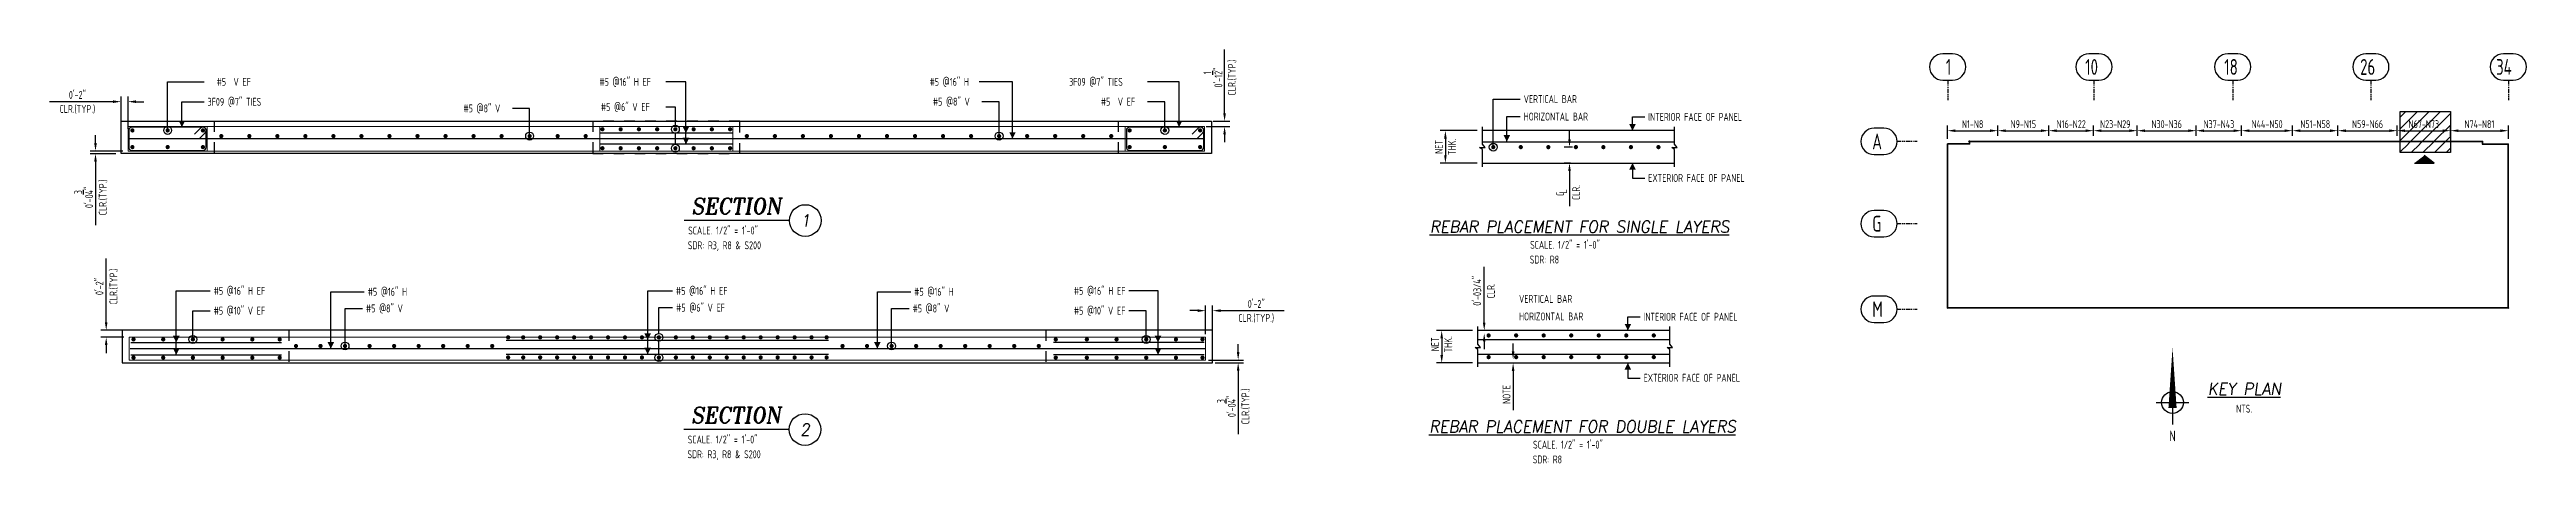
# Model space of a CAD drawing. Header units: inches. Extents: x -3675 to 11984, y -3832 to 1837.
# Drawn here: x 5915 to 6622, y -3504 to -3386 of the extents above; entities that cross this region are included whole.
import ezdxf
from ezdxf.enums import TextEntityAlignment as Align

# ---------------------------------------------------------------- set-up
doc = ezdxf.new("R2010")
doc.units = ezdxf.units.IN
doc.header["$MEASUREMENT"] = 0
doc.linetypes.add('HIDDEN', pattern=[6, 3, -3])
doc.linetypes.add('PHANTOM', pattern=[2.5, 1.25, -0.25, 0.25, -0.25, 0.25, -0.25])
doc.layers.get('0').update_dxf_attribs({"linetype": 'CONTINUOUS'})
doc.layers.get('Defpoints').update_dxf_attribs({"linetype": 'CONTINUOUS'})
for name, color, linetype in [('0-25TEXT', 7, 'CONTINUOUS'), ('0-35', 3, 'CONTINUOUS'), ('0-35TEXT', 3, 'CONTINUOUS'), ('0-50', 10, 'CONTINUOUS'), ('5', 4, 'CONTINUOUS'), ('BARLIST', 7, 'CONTINUOUS'), ('DETAIL', 83, 'CONTINUOUS'), ('GRID', 8, 'PHANTOM'), ('Hatch', 253, 'CONTINUOUS'), ('Hgblock', 7, 'CONTINUOUS'), ('hidden', 7, 'HIDDEN'), ('REBARS', 4, 'CONTINUOUS')]:
    doc.layers.add(name, color=color, linetype=linetype)
doc.layers.add('COVER', color=6, linetype='CONTINUOUS', lineweight=0, plot=False)
doc.styles.add('AR', font='ARCHQUIK.shx', dxfattribs={"width": 0.8})
doc.styles.add('ROMANT', font='romant')
doc.dimstyles.new('CADS_DIM_48', dxfattribs={"dimscale": 48, "dimtxt": 0.09375, "dimasz": 0.09375, "dimexe": 0.0625, "dimexo": 0.0625, "dimgap": 0.09375, "dimtad": 0, "dimtih": 1, "dimtoh": 1, "dimzin": 1, "dimdsep": 46, "dimlunit": 4, "dimtxsty": 'AR', "dimblk": 'CLOSED', "dimcen": 0.1875, "dimadec": 0, "dimazin": 0, "dimtfac": 1, "dimtofl": 0, "dimtmove": 0, "dimatfit": 1, "dimldrblk": 'DOTBLANK', "dimfxl": 1, "dimtzin": 0, "dimarcsym": 0})

msp = doc.modelspace()

# ---------------------------------------------------------------- texts
at = {"color": 7, "linetype": 'Continuous', "style": 'ROMANT', "oblique": 9, "width": 0.95}
for s, p in [('%%UREBAR PLACEMENT FOR SINGLE LAYERS', (6351.44011, -3438.48296)), ('%%UKEY PLAN', (6541.14169, -3484.71319)), ('%%UREBAR PLACEMENT FOR DOUBLE LAYERS', (6352.27984, -3495.42901))]:
    msp.add_text(s, height=3.375, dxfattribs=at).set_placement(p, align=Align.CENTER)
at = {"layer": '0-25TEXT', "style": 'AR', "width": 0.8}
for s, height, p in [('3F09 @7" TIES', 2.2497638, (5959.81305, -3402.33924)), ('#5 @16" H EF', 2.2497638, (6071.645, -3396.66239)), ('#5 @16" H', 2.249764, (6165.8743, -3396.66239)), ('#5 @8" V', 2.249764, (6166.83904, -3402.30909)), ('3F09 @7" TIES', 2.2497638, (6205.6989, -3396.66239)), ('#5  V EF', 2.249764, (6214.76001, -3402.30909)), ('#5 @8" V', 2.249764, (6032.83904, -3404.22678)), ('#5 @6" V EF', 2.2497638, (6072.07944, -3403.83181)), ('#5 @16" H EF', 2.2497638, (5961.53814, -3456.22045)), ('#5 @16" H', 2.249764, (6005.50655, -3456.47049)), ('#5 @16" H EF', 2.2497638, (6093.50018, -3456.22045)), ('#5 @16" H', 2.249764, (6161.49958, -3456.47049)), ('#5 @10" V EF', 2.2497638, (5961.53814, -3461.86715)), ('#5 @8" V', 2.249764, (6005.02272, -3461.22389)), ('#5 @6" V EF', 2.2497638, (6093.54822, -3461.00657)), ('#5 @8" V', 2.249764, (6161.01575, -3461.2287))]:
    msp.add_text(s, height=height, dxfattribs=at).set_placement(p)
for s, height, p in [('#5  V EF', 2.249764, (5972.16348, -3396.66239)), ('#5 @16" H EF', 2.2497638, (6221.77836, -3456.22045)), ('#5 @10" V EF', 2.2497638, (6221.77836, -3461.86715))]:
    msp.add_text(s, height=height, dxfattribs=at).set_placement(p, align=Align.RIGHT)
at = {"layer": '0-35TEXT', "style": 'AR', "width": 0.8}
for s, height, p in [('VERTICAL BAR', 2.2499437, (6335.45113, -3401.56721)), ('HORIZONTAL BAR', 2.2499437, (6335.45113, -3406.56295)), ('INTERIOR FACE OF PANEL', 2.2499437, (6370.99155, -3406.65367)), ('EXTERIOR FACE OF PANEL', 2.2499437, (6370.99155, -3424.0454)), ('SDR: R3, R8 & S200', 2.2499437, (6096.8804, -3443.23311)), ('SCALE. 1/2" = 1\'-0"', 2.2499437, (6096.97719, -3439.02505)), ('SCALE. 1/2" = 1\'-0"', 2.2499437, (6337.28334, -3443.10169)), ('SDR: R8', 2.249944, (6337.18654, -3447.30976)), ('VERTICAL BAR', 2.2499437, (6334.12517, -3458.51325)), ('HORIZONTAL BAR', 2.2499437, (6334.12517, -3463.50899)), ('INTERIOR FACE OF PANEL', 2.2499437, (6369.6656, -3463.59972)), ('EXTERIOR FACE OF PANEL', 2.2499437, (6369.6656, -3480.99145)), ('NTS.', 2.25, (6538.80614, -3489.79038)), ('SCALE. 1/2" = 1\'-0"', 2.2499437, (6096.87093, -3498.58311)), ('SCALE. 1/2" = 1\'-0"', 2.2499437, (6338.12307, -3500.04773)), ('SDR: R3, R8 & S200', 2.2499437, (6096.77414, -3502.79118)), ('SDR: R8', 2.249944, (6338.02627, -3504.2558))]:
    msp.add_text(s, height=height, dxfattribs=at).set_placement(p)
at = {"layer": '0-50', "style": 'AR', "width": 0.8}
for s, p in [('1', (6455.94606, -3393.53339)), ('10', (6495.72961, -3393.53339)), ('18', (6535.41915, -3393.53339)), ('26', (6574.18845, -3393.53339)), ('34', (6612.99597, -3393.53339)), ('A', (6434.95359, -3414.76514)), ('G', (6434.95359, -3438.20088)), ('M', (6434.95359, -3462.57366))]:
    msp.add_text(s, height=4.5, dxfattribs=at).set_placement(p)

# ---------------------------------------------------------------- blocks, each defined once
blk = doc.blocks.new('*D242')
at = {"layer": 'Defpoints', "color": 0, "transparency": 16777216}
for p in [(5935.1, -3401.18), (5935.1, -3410.43), (5937.1, -3410.43)]:
    blk.add_point(p, dxfattribs=at)
at = {"layer": 'DETAIL', "color": 0, "lineweight": -2, "transparency": 16777216}
for p, q in [((5935.1, -3408.93), (5935.1, -3399.68)), ((5937.1, -3408.93), (5937.1, -3399.68)), ((5932.85, -3401.18), (5914.7, -3401.18)), ((5939.35, -3401.18), (5941.6, -3401.18))]:
    blk.add_line(p, q, dxfattribs=at)
at = {"layer": 'DETAIL', "color": 0, "transparency": 16777216}
for points in [[(5932.85, -3400.8), (5932.85, -3401.55), (5935.1, -3401.18)], [(5939.35, -3400.8), (5939.35, -3401.55), (5937.1, -3401.18)]]:
    blk.add_solid(points, dxfattribs=at)
at = {"layer": 'DETAIL', "color": 0, "transparency": 16777216, "char_height": 2.25, "attachment_point": 5, "style": 'AR'}
for s, insert in [('0\'-2"', (5922.65, -3399.26)), ('CLR.(TYP.)', (5922.65, -3403.36))]:
    blk.add_mtext(s, dxfattribs=dict(at, insert=insert))
blk = doc.blocks.new('_DotBlank')
at = {"layer": '0-35', "color": 0, "lineweight": -2}
blk.add_line((-0.5, 0), (-1, 0), dxfattribs=at)
blk.add_circle((0, 0), 0.5, dxfattribs=at)
blk = doc.blocks.new('*D243')
at = {"layer": 'Defpoints', "color": 0, "transparency": 16777216}
for p in [(5927.82, -3416), (5935.1, -3416), (5937.1, -3415.25)]:
    blk.add_point(p, dxfattribs=at)
at = {"layer": 'DETAIL', "color": 0, "lineweight": -2, "transparency": 16777216}
for p, q in [((5927.82, -3413), (5927.82, -3410.75)), ((5935.6, -3415.25), (5926.32, -3415.25)), ((5933.6, -3416), (5926.32, -3416)), ((5927.82, -3418.25), (5927.82, -3436.4))]:
    blk.add_line(p, q, dxfattribs=at)
at = {"layer": 'DETAIL', "color": 0, "transparency": 16777216}
for points in [[(5927.44, -3413), (5928.19, -3413), (5927.82, -3415.25)], [(5927.44, -3418.25), (5928.19, -3418.25), (5927.82, -3416)]]:
    blk.add_solid(points, dxfattribs=at)
at = {"layer": 'DETAIL', "color": 0, "transparency": 16777216, "char_height": 2.25, "attachment_point": 5, "rotation": 90, "style": 'AR'}
for s, insert in [('0\'-0{\\H1.000000x;\\S3/4;}"', (5924.44, -3428.45)), ('CLR.(TYP.)', (5930.01, -3428.45))]:
    blk.add_mtext(s, dxfattribs=dict(at, insert=insert))
blk = doc.blocks.new('SECT1')
at = {"color": 7, "linetype": 'Continuous'}
blk.add_line((0.627, 0), (-0.627, 0), dxfattribs=at)
blk.add_circle((0.815, 0), 0.188, dxfattribs=at)
at = {"color": 7, "linetype": 'Continuous', "style": 'ROMANT', "oblique": 9, "width": 0.95}
blk.add_text('SECTION', height=0.1875, dxfattribs=at).set_placement((-0.006, 0.077), align=Align.CENTER)
blk.add_attdef('SECT1', text='', height=0.141, dxfattribs=at).set_placement((0.815, 0), align=Align.MIDDLE)
blk = doc.blocks.new('leadrblk')
blk.add_lwpolyline([(0, 0, 0, 1, 0), (1, 0, 1, 1, 0)], format="xyseb")
blk = doc.blocks.new('*D224')
at = {"layer": 'Defpoints', "color": 0, "transparency": 16777216}
for p in [(6245.35, -3406.75), (6250.08, -3406.75), (6243.35, -3408.25)]:
    blk.add_point(p, dxfattribs=at)
at = {"layer": 'DETAIL', "color": 0, "lineweight": -2, "transparency": 16777216}
for p, q in [((6250.08, -3404.5), (6250.08, -3386.35)), ((6246.85, -3406.75), (6251.58, -3406.75)), ((6244.85, -3408.25), (6251.58, -3408.25)), ((6250.08, -3410.5), (6250.08, -3412.75))]:
    blk.add_line(p, q, dxfattribs=at)
at = {"layer": 'DETAIL', "color": 0, "transparency": 16777216}
for points in [[(6249.71, -3404.5), (6250.46, -3404.5), (6250.08, -3406.75)], [(6249.71, -3410.5), (6250.46, -3410.5), (6250.08, -3408.25)]]:
    blk.add_solid(points, dxfattribs=at)
at = {"layer": 'DETAIL', "color": 0, "transparency": 16777216, "char_height": 2.25, "attachment_point": 5, "rotation": 90, "style": 'AR'}
for s, insert in [('0\'-1{\\H1.000000x;\\S1/2;}"', (6246.75, -3394.3)), ('CLR.(TYP.)', (6252.27, -3394.3))]:
    blk.add_mtext(s, dxfattribs=dict(at, insert=insert))
blk = doc.blocks.new('*D236')
at = {"layer": 'Defpoints', "color": 0, "transparency": 16777216}
for p in [(6246.67, -3460.73), (6244.67, -3468.93), (6246.67, -3469.99)]:
    blk.add_point(p, dxfattribs=at)
at = {"layer": 'DETAIL', "color": 0, "lineweight": -2, "transparency": 16777216}
for p, q in [((6242.42, -3460.73), (6240.17, -3460.73)), ((6244.67, -3467.43), (6244.67, -3459.23)), ((6246.67, -3468.49), (6246.67, -3459.23)), ((6248.92, -3460.73), (6267.07, -3460.73))]:
    blk.add_line(p, q, dxfattribs=at)
at = {"layer": 'DETAIL', "color": 0, "transparency": 16777216}
for points in [[(6242.42, -3460.36), (6242.42, -3461.11), (6244.67, -3460.73)], [(6248.92, -3460.36), (6248.92, -3461.11), (6246.67, -3460.73)]]:
    blk.add_solid(points, dxfattribs=at)
at = {"layer": 'DETAIL', "color": 0, "transparency": 16777216, "char_height": 2.25, "attachment_point": 5, "style": 'AR'}
for s, insert in [('CLR.(TYP.)', (6259.12, -3462.92)), ('0\'-2"', (6259.12, -3458.82))]:
    blk.add_mtext(s, dxfattribs=dict(at, insert=insert))
blk = doc.blocks.new('*D237')
at = {"layer": 'Defpoints', "color": 0, "transparency": 16777216}
for p in [(6244.02, -3474.81), (6245.94, -3475.56), (6253.96, -3475.56)]:
    blk.add_point(p, dxfattribs=at)
at = {"layer": 'DETAIL', "color": 0, "lineweight": -2, "transparency": 16777216}
for p, q in [((6253.96, -3472.56), (6253.96, -3470.31)), ((6245.52, -3474.81), (6255.46, -3474.81)), ((6247.44, -3475.56), (6255.46, -3475.56)), ((6253.96, -3477.81), (6253.96, -3495.96))]:
    blk.add_line(p, q, dxfattribs=at)
at = {"layer": 'DETAIL', "color": 0, "transparency": 16777216}
for points in [[(6253.58, -3472.56), (6254.33, -3472.56), (6253.96, -3474.81)], [(6253.58, -3477.81), (6254.33, -3477.81), (6253.96, -3475.56)]]:
    blk.add_solid(points, dxfattribs=at)
at = {"layer": 'DETAIL', "color": 0, "transparency": 16777216, "char_height": 2.25, "attachment_point": 5, "rotation": 90, "style": 'AR'}
for s, insert in [('0\'-0{\\H1.000000x;\\S3/4;}"', (6250.58, -3488.01)), ('CLR.(TYP.)', (6256.14, -3488.01))]:
    blk.add_mtext(s, dxfattribs=dict(at, insert=insert))
blk = doc.blocks.new('*D238')
at = {"layer": 'Defpoints', "color": 0, "transparency": 16777216}
for p in [(5930.88, -3466.31), (5937.42, -3466.31), (5937.42, -3468.31)]:
    blk.add_point(p, dxfattribs=at)
at = {"layer": 'DETAIL', "color": 0, "lineweight": -2, "transparency": 16777216}
for p, q in [((5930.88, -3464.06), (5930.88, -3445.91)), ((5935.92, -3466.31), (5929.38, -3466.31)), ((5935.92, -3468.31), (5929.38, -3468.31)), ((5930.88, -3470.56), (5930.88, -3472.81))]:
    blk.add_line(p, q, dxfattribs=at)
at = {"layer": 'DETAIL', "color": 0, "transparency": 16777216}
for points in [[(5930.5, -3464.06), (5931.25, -3464.06), (5930.88, -3466.31)], [(5930.5, -3470.56), (5931.25, -3470.56), (5930.88, -3468.31)]]:
    blk.add_solid(points, dxfattribs=at)
at = {"layer": 'DETAIL', "color": 0, "transparency": 16777216, "char_height": 2.25, "attachment_point": 5, "rotation": 90, "style": 'AR'}
for s, insert in [('CLR.(TYP.)', (5933.06, -3453.86)), ('0\'-2"', (5928.96, -3453.86))]:
    blk.add_mtext(s, dxfattribs=dict(at, insert=insert))
blk = doc.blocks.new('*D228')
at = {"layer": 'Defpoints', "color": 0, "transparency": 16777216}
for p in [(6323.66, -3409.44), (6313.11, -3418.69), (6323.66, -3418.69)]:
    blk.add_point(p, dxfattribs=at)
at = {"layer": 'DETAIL', "color": 0, "lineweight": -2, "transparency": 16777216}
for p, q in [((6322.16, -3409.44), (6311.61, -3409.44)), ((6313.11, -3411.69), (6313.11, -3416.44)), ((6322.16, -3418.69), (6311.61, -3418.69))]:
    blk.add_line(p, q, dxfattribs=at)
at = {"layer": 'DETAIL', "color": 0, "transparency": 16777216}
for points in [[(6312.73, -3411.69), (6313.48, -3411.69), (6313.11, -3409.44)], [(6312.73, -3416.44), (6313.48, -3416.44), (6313.11, -3418.69)]]:
    blk.add_solid(points, dxfattribs=at)
at = {"layer": 'DETAIL', "color": 0, "transparency": 16777216, "insert": (6313.11, -3414.07), "char_height": 2.25, "attachment_point": 5, "rotation": 90, "style": 'AR'}
blk.add_mtext('NET\\PTHK.', dxfattribs=at)
blk = doc.blocks.new('*D229')
at = {"layer": 'Defpoints', "color": 0, "transparency": 16777216}
for p in [(6322.33, -3466.39), (6312.05, -3475.64), (6322.33, -3475.64)]:
    blk.add_point(p, dxfattribs=at)
at = {"layer": 'DETAIL', "color": 0, "lineweight": -2, "transparency": 16777216}
for p, q in [((6320.83, -3466.39), (6310.55, -3466.39)), ((6312.05, -3468.64), (6312.05, -3473.39)), ((6320.83, -3475.64), (6310.55, -3475.64))]:
    blk.add_line(p, q, dxfattribs=at)
at = {"layer": 'DETAIL', "color": 0, "transparency": 16777216}
for points in [[(6311.68, -3468.64), (6312.43, -3468.64), (6312.05, -3466.39)], [(6311.68, -3473.39), (6312.43, -3473.39), (6312.05, -3475.64)]]:
    blk.add_solid(points, dxfattribs=at)
at = {"layer": 'DETAIL', "color": 0, "transparency": 16777216, "insert": (6312.05, -3470.32), "char_height": 2.25, "attachment_point": 5, "rotation": 90, "style": 'AR'}
blk.add_mtext('NET\\PTHK.', dxfattribs=at)
blk = doc.blocks.new('*D230')
at = {"layer": 'Defpoints', "color": 0, "transparency": 16777216}
for p in [(6324.19, -3466.39), (6324.19, -3466.39), (6324.19, -3467.19)]:
    blk.add_point(p, dxfattribs=at)
at = {"layer": 'DETAIL', "color": 0, "lineweight": -2, "transparency": 16777216}
for p, q in [((6324.19, -3464.14), (6324.19, -3448.28)), ((6324.19, -3469.44), (6324.19, -3471.69))]:
    blk.add_line(p, q, dxfattribs=at)
at = {"layer": 'DETAIL', "color": 0, "transparency": 16777216}
for points in [[(6323.81, -3464.14), (6324.56, -3464.14), (6324.19, -3466.39)], [(6323.81, -3469.44), (6324.56, -3469.44), (6324.19, -3467.19)]]:
    blk.add_solid(points, dxfattribs=at)
at = {"layer": 'DETAIL', "color": 0, "transparency": 16777216, "char_height": 2.25, "attachment_point": 5, "rotation": 90, "style": 'AR'}
for s, insert in [('0\'-03/4"', (6322.2, -3455.08)), ('CLR.', (6326.1, -3455.08))]:
    blk.add_mtext(s, dxfattribs=dict(at, insert=insert))
blk = doc.blocks.new('*D231')
at = {"layer": 'Defpoints', "color": 0, "transparency": 16777216}
for p in [(6332.44, -3474.6), (6332.44, -3475.64), (6332.44, -3475.64)]:
    blk.add_point(p, dxfattribs=at)
at = {"layer": 'DETAIL', "color": 0, "lineweight": -2, "transparency": 16777216}
for p, q in [((6332.44, -3472.35), (6332.44, -3470.1)), ((6332.44, -3477.89), (6332.44, -3489.08))]:
    blk.add_line(p, q, dxfattribs=at)
at = {"layer": 'DETAIL', "color": 0, "transparency": 16777216}
for points in [[(6332.06, -3472.35), (6332.81, -3472.35), (6332.44, -3474.6)], [(6332.06, -3477.89), (6332.81, -3477.89), (6332.44, -3475.64)]]:
    blk.add_solid(points, dxfattribs=at)
at = {"layer": 'DETAIL', "color": 0, "transparency": 16777216, "insert": (6330.56, -3484.61), "char_height": 2.25, "width": 4.9345, "attachment_point": 5, "rotation": 90, "style": 'AR'}
blk.add_mtext('NOTE', dxfattribs=at)
blk = doc.blocks.new('*D232')
at = {"layer": 'Defpoints', "color": 0, "transparency": 16777216}
for p in [(6350.84, -3414.13), (6348.53, -3418.69), (6350.34, -3418.69)]:
    blk.add_point(p, dxfattribs=at)
at = {"layer": 'DETAIL', "color": 0, "lineweight": -2, "transparency": 16777216}
for p, q in [((6349.34, -3414.13), (6347.03, -3414.13)), ((6348.53, -3411.88), (6348.53, -3409.63)), ((6348.84, -3418.69), (6347.03, -3418.69)), ((6348.53, -3420.94), (6348.53, -3430.96))]:
    blk.add_line(p, q, dxfattribs=at)
at = {"layer": 'DETAIL', "color": 0, "transparency": 16777216}
for points in [[(6348.15, -3411.88), (6348.9, -3411.88), (6348.53, -3414.13)], [(6348.15, -3420.94), (6348.9, -3420.94), (6348.53, -3418.69)]]:
    blk.add_solid(points, dxfattribs=at)
at = {"layer": 'DETAIL', "color": 0, "transparency": 16777216, "insert": (6350.44, -3427.07), "char_height": 2.25, "attachment_point": 5, "rotation": 90, "style": 'AR'}
blk.add_mtext('CLR.', dxfattribs=at)
blk = doc.blocks.new('A$C2A293661')
at = {"layer": '0-35TEXT', "style": 'AR', "width": 0.8}
for s, p in [('C', (-0.72, 0.84)), ('L', (0, 0))]:
    blk.add_text(s, height=2.25, dxfattribs=at).set_placement(p)
blk = doc.blocks.new('*U672', base_point=(6244.25, -3473.63))
at = {"layer": 'REBARS', "color": 0}
blk.add_lwpolyline([(6244.25, -3473.31), (6201.25, -3473.31)], dxfattribs=at)
blk = doc.blocks.new('*U673', base_point=(6244.25, -3470.1))
at = {"layer": 'REBARS', "color": 0}
blk.add_lwpolyline([(6244.25, -3469.78), (6201.25, -3469.78)], dxfattribs=at)
blk = doc.blocks.new('*U732', base_point=(6045.04, -3472.87))
at = {"layer": 'REBARS', "color": 0}
blk.add_lwpolyline([(6045.04, -3473.18), (6137.04, -3473.18)], dxfattribs=at)
blk = doc.blocks.new('*U733', base_point=(6045.04, -3469.42))
at = {"layer": 'REBARS', "color": 0}
blk.add_lwpolyline([(6045.04, -3469.11), (6137.04, -3469.11)], dxfattribs=at)
blk = doc.blocks.new('*U700', base_point=(5937.67, -3471.87))
at = {"layer": 'REBARS', "color": 0}
blk.add_lwpolyline([(5937.67, -3471.56), (6244.67, -3471.56)], dxfattribs=at)
blk = doc.blocks.new('*U669', base_point=(5937.89, -3473))
at = {"layer": 'REBARS', "color": 0}
blk.add_lwpolyline([(5937.89, -3473.31), (5980.89, -3473.31)], dxfattribs=at)
blk = doc.blocks.new('*U670', base_point=(5937.89, -3470.1))
at = {"layer": 'REBARS', "color": 0}
blk.add_lwpolyline([(5937.89, -3469.78), (5980.89, -3469.78)], dxfattribs=at)
blk = doc.blocks.new('*U698', base_point=(6244.35, -3412.06))
at = {"layer": 'REBARS', "color": 0}
blk.add_lwpolyline([(6244.35, -3411.75), (5937.35, -3411.75)], dxfattribs=at)
blk = doc.blocks.new('*U1008', base_point=(6109.73, -3413.01))
at = {"layer": 'REBARS', "color": 0}
blk.add_lwpolyline([(6109.73, -3413.32), (6071.73, -3413.32)], dxfattribs=at)
blk = doc.blocks.new('*U1009', base_point=(6109.73, -3410.48))
at = {"layer": 'REBARS', "color": 0}
blk.add_lwpolyline([(6109.73, -3410.17), (6071.73, -3410.17)], dxfattribs=at)
blk = doc.blocks.new('*U1050', base_point=(5937.1, -3415.25))
at = {"layer": 'REBARS', "color": 0}
blk.add_lwpolyline([(5957.37, -3411.8), (5959.14, -3410.04, 0.668179), (5958.48, -3408.44), (5938.23, -3408.44, 0.414213), (5937.29, -3409.37), (5937.29, -3414.12, 0.414214), (5938.23, -3415.06), (5958.48, -3415.06, 0.414213), (5959.42, -3414.12), (5959.42, -3409.37, 0.668179), (5957.81, -3408.71), (5956.05, -3410.48)], format="xyb", dxfattribs=at)
blk = doc.blocks.new('*U350', base_point=(6221.85, -3415.25))
at = {"layer": 'REBARS', "color": 0}
blk.add_lwpolyline([(6242.12, -3411.8), (6243.89, -3410.04, 0.668179), (6243.23, -3408.44), (6222.98, -3408.44, 0.414213), (6222.04, -3409.37), (6222.04, -3414.12, 0.414214), (6222.98, -3415.06), (6243.23, -3415.06, 0.414213), (6244.17, -3414.12), (6244.17, -3409.37, 0.668179), (6242.57, -3408.71), (6240.8, -3410.48)], format="xyb", dxfattribs=at)
blk = doc.blocks.new('*D1140')
at = {"layer": '0-35', "color": 0, "lineweight": -2, "transparency": 16777216}
for p, q in [((6456.4, -3411.74), (6456.4, -3407.95)), ((6458.65, -3409.45), (6468.53, -3409.45)), ((6470.78, -3410.95), (6470.78, -3407.95))]:
    blk.add_line(p, q, dxfattribs=at)
at = {"layer": '0-35', "color": 0, "transparency": 16777216}
for points in [[(6458.65, -3409.08), (6458.65, -3409.83), (6456.4, -3409.45)], [(6468.53, -3409.08), (6468.53, -3409.83), (6470.78, -3409.45)]]:
    blk.add_solid(points, dxfattribs=at)
at = {"layer": 'Defpoints', "color": 0, "transparency": 16777216}
for p in [(6456.4, -3413.24), (6470.78, -3409.45), (6470.78, -3412.45)]:
    blk.add_point(p, dxfattribs=at)
at = {"layer": '0-35', "color": 0, "transparency": 16777216, "insert": (6463.59, -3407.58), "char_height": 2.25, "attachment_point": 5, "style": 'AR'}
blk.add_mtext('N1-N8', dxfattribs=at)
blk = doc.blocks.new('*D1141')
at = {"layer": '0-35', "color": 0, "lineweight": -2, "transparency": 16777216}
for p, q in [((6470.78, -3410.95), (6470.78, -3407.95)), ((6473.03, -3409.45), (6483.09, -3409.45)), ((6485.34, -3410.95), (6485.34, -3407.95))]:
    blk.add_line(p, q, dxfattribs=at)
at = {"layer": '0-35', "color": 0, "transparency": 16777216}
for points in [[(6473.03, -3409.08), (6473.03, -3409.83), (6470.78, -3409.45)], [(6483.09, -3409.08), (6483.09, -3409.83), (6485.34, -3409.45)]]:
    blk.add_solid(points, dxfattribs=at)
at = {"layer": 'Defpoints', "color": 0, "transparency": 16777216}
for p in [(6470.78, -3412.45), (6485.34, -3409.45), (6485.34, -3412.45)]:
    blk.add_point(p, dxfattribs=at)
at = {"layer": '0-35', "color": 0, "transparency": 16777216, "insert": (6478.06, -3407.58), "char_height": 2.25, "attachment_point": 5, "style": 'AR'}
blk.add_mtext('N9-N15', dxfattribs=at)
blk = doc.blocks.new('*D1142')
at = {"layer": '0-35', "color": 0, "lineweight": -2, "transparency": 16777216}
for p, q in [((6485.34, -3410.95), (6485.34, -3407.95)), ((6487.59, -3409.45), (6495.82, -3409.45)), ((6498.07, -3410.95), (6498.07, -3407.95))]:
    blk.add_line(p, q, dxfattribs=at)
at = {"layer": '0-35', "color": 0, "transparency": 16777216}
for points in [[(6487.59, -3409.08), (6487.59, -3409.83), (6485.34, -3409.45)], [(6495.82, -3409.08), (6495.82, -3409.83), (6498.07, -3409.45)]]:
    blk.add_solid(points, dxfattribs=at)
at = {"layer": 'Defpoints', "color": 0, "transparency": 16777216}
for p in [(6485.34, -3412.45), (6498.07, -3409.45), (6498.07, -3412.45)]:
    blk.add_point(p, dxfattribs=at)
at = {"layer": '0-35', "color": 0, "transparency": 16777216, "insert": (6491.71, -3407.58), "char_height": 2.25, "attachment_point": 5, "style": 'AR'}
blk.add_mtext('N16-N22', dxfattribs=at)
blk = doc.blocks.new('*D1143')
at = {"layer": '0-35', "color": 0, "lineweight": -2, "transparency": 16777216}
for p, q in [((6498.07, -3410.95), (6498.07, -3407.95)), ((6500.32, -3409.45), (6508.3, -3409.45)), ((6510.55, -3410.95), (6510.55, -3407.95))]:
    blk.add_line(p, q, dxfattribs=at)
at = {"layer": '0-35', "color": 0, "transparency": 16777216}
for points in [[(6500.32, -3409.08), (6500.32, -3409.83), (6498.07, -3409.45)], [(6508.3, -3409.08), (6508.3, -3409.83), (6510.55, -3409.45)]]:
    blk.add_solid(points, dxfattribs=at)
at = {"layer": 'Defpoints', "color": 0, "transparency": 16777216}
for p in [(6498.07, -3412.45), (6510.55, -3409.45), (6510.55, -3412.45)]:
    blk.add_point(p, dxfattribs=at)
at = {"layer": '0-35', "color": 0, "transparency": 16777216, "insert": (6504.31, -3407.58), "char_height": 2.25, "attachment_point": 5, "style": 'AR'}
blk.add_mtext('N23-N29', dxfattribs=at)
blk = doc.blocks.new('*D1144')
at = {"layer": '0-35', "color": 0, "lineweight": -2, "transparency": 16777216}
for p, q in [((6510.55, -3410.95), (6510.55, -3407.95)), ((6512.8, -3409.45), (6525.16, -3409.45)), ((6527.41, -3410.95), (6527.41, -3407.95))]:
    blk.add_line(p, q, dxfattribs=at)
at = {"layer": '0-35', "color": 0, "transparency": 16777216}
for points in [[(6512.8, -3409.08), (6512.8, -3409.83), (6510.55, -3409.45)], [(6525.16, -3409.08), (6525.16, -3409.83), (6527.41, -3409.45)]]:
    blk.add_solid(points, dxfattribs=at)
at = {"layer": 'Defpoints', "color": 0, "transparency": 16777216}
for p in [(6510.55, -3412.45), (6527.41, -3409.45), (6527.41, -3412.45)]:
    blk.add_point(p, dxfattribs=at)
at = {"layer": '0-35', "color": 0, "transparency": 16777216, "insert": (6518.98, -3407.58), "char_height": 2.25, "attachment_point": 5, "style": 'AR'}
blk.add_mtext('N30-N36', dxfattribs=at)
blk = doc.blocks.new('*D1145')
at = {"layer": '0-35', "color": 0, "lineweight": -2, "transparency": 16777216}
for p, q in [((6527.41, -3410.95), (6527.41, -3407.95)), ((6529.66, -3409.45), (6538.1, -3409.45)), ((6540.35, -3410.95), (6540.35, -3407.95))]:
    blk.add_line(p, q, dxfattribs=at)
at = {"layer": '0-35', "color": 0, "transparency": 16777216}
for points in [[(6529.66, -3409.08), (6529.66, -3409.83), (6527.41, -3409.45)], [(6538.1, -3409.08), (6538.1, -3409.83), (6540.35, -3409.45)]]:
    blk.add_solid(points, dxfattribs=at)
at = {"layer": 'Defpoints', "color": 0, "transparency": 16777216}
for p in [(6527.41, -3412.45), (6540.35, -3409.45), (6540.35, -3412.45)]:
    blk.add_point(p, dxfattribs=at)
at = {"layer": '0-35', "color": 0, "transparency": 16777216, "insert": (6533.88, -3407.58), "char_height": 2.25, "attachment_point": 5, "style": 'AR'}
blk.add_mtext('N37-N43', dxfattribs=at)
blk = doc.blocks.new('*D1146')
at = {"layer": '0-35', "color": 0, "lineweight": -2, "transparency": 16777216}
for p, q in [((6540.35, -3410.95), (6540.35, -3407.95)), ((6542.6, -3409.45), (6552.66, -3409.45)), ((6554.91, -3410.95), (6554.91, -3407.95))]:
    blk.add_line(p, q, dxfattribs=at)
at = {"layer": '0-35', "color": 0, "transparency": 16777216}
for points in [[(6542.6, -3409.08), (6542.6, -3409.83), (6540.35, -3409.45)], [(6552.66, -3409.08), (6552.66, -3409.83), (6554.91, -3409.45)]]:
    blk.add_solid(points, dxfattribs=at)
at = {"layer": 'Defpoints', "color": 0, "transparency": 16777216}
for p in [(6540.35, -3412.45), (6554.91, -3409.45), (6554.91, -3412.45)]:
    blk.add_point(p, dxfattribs=at)
at = {"layer": '0-35', "color": 0, "transparency": 16777216, "insert": (6547.63, -3407.58), "char_height": 2.25, "attachment_point": 5, "style": 'AR'}
blk.add_mtext('N44-N50', dxfattribs=at)
blk = doc.blocks.new('*D1147')
at = {"layer": '0-35', "color": 0, "lineweight": -2, "transparency": 16777216}
for p, q in [((6554.91, -3410.95), (6554.91, -3407.95)), ((6557.16, -3409.45), (6565.61, -3409.45)), ((6567.86, -3410.95), (6567.86, -3407.95))]:
    blk.add_line(p, q, dxfattribs=at)
at = {"layer": '0-35', "color": 0, "transparency": 16777216}
for points in [[(6557.16, -3409.08), (6557.16, -3409.83), (6554.91, -3409.45)], [(6565.61, -3409.08), (6565.61, -3409.83), (6567.86, -3409.45)]]:
    blk.add_solid(points, dxfattribs=at)
at = {"layer": 'Defpoints', "color": 0, "transparency": 16777216}
for p in [(6554.91, -3412.45), (6567.86, -3409.45), (6567.86, -3412.45)]:
    blk.add_point(p, dxfattribs=at)
at = {"layer": '0-35', "color": 0, "transparency": 16777216, "insert": (6561.38, -3407.58), "char_height": 2.25, "attachment_point": 5, "style": 'AR'}
blk.add_mtext('N51-N58', dxfattribs=at)
blk = doc.blocks.new('*D1148')
at = {"layer": '0-35', "color": 0, "lineweight": -2, "transparency": 16777216}
for p, q in [((6567.86, -3410.95), (6567.86, -3407.95)), ((6570.11, -3409.45), (6582.48, -3409.45)), ((6584.73, -3410.95), (6584.73, -3407.95))]:
    blk.add_line(p, q, dxfattribs=at)
at = {"layer": '0-35', "color": 0, "transparency": 16777216}
for points in [[(6570.11, -3409.08), (6570.11, -3409.83), (6567.86, -3409.45)], [(6582.48, -3409.08), (6582.48, -3409.83), (6584.73, -3409.45)]]:
    blk.add_solid(points, dxfattribs=at)
at = {"layer": 'Defpoints', "color": 0, "transparency": 16777216}
for p in [(6567.86, -3412.45), (6584.73, -3409.45), (6584.73, -3412.45)]:
    blk.add_point(p, dxfattribs=at)
at = {"layer": '0-35', "color": 0, "transparency": 16777216, "insert": (6576.3, -3407.58), "char_height": 2.25, "attachment_point": 5, "style": 'AR'}
blk.add_mtext('N59-N66', dxfattribs=at)
blk = doc.blocks.new('*D1149')
at = {"layer": '0-35', "color": 0, "lineweight": -2, "transparency": 16777216}
for p, q in [((6584.73, -3410.95), (6584.73, -3407.95)), ((6586.98, -3409.45), (6597.74, -3409.45)), ((6599.99, -3410.95), (6599.99, -3407.95))]:
    blk.add_line(p, q, dxfattribs=at)
at = {"layer": '0-35', "color": 0, "transparency": 16777216}
for points in [[(6586.98, -3409.08), (6586.98, -3409.83), (6584.73, -3409.45)], [(6597.74, -3409.08), (6597.74, -3409.83), (6599.99, -3409.45)]]:
    blk.add_solid(points, dxfattribs=at)
at = {"layer": 'Defpoints', "color": 0, "transparency": 16777216}
for p in [(6584.73, -3412.45), (6599.99, -3409.45), (6599.99, -3412.45)]:
    blk.add_point(p, dxfattribs=at)
at = {"layer": '0-35', "color": 0, "transparency": 16777216, "insert": (6592.36, -3407.58), "char_height": 2.25, "attachment_point": 5, "style": 'AR'}
blk.add_mtext('N67-N73', dxfattribs=at)
blk = doc.blocks.new('*U1209')
at = {"layer": 'Hgblock', "color": 3}
for p, q in [((-0.375, 0), (0.375, 0)), ((0, 0), (0, -0.5))]:
    blk.add_line(p, q, dxfattribs=at)
blk.add_lwpolyline([(0, 1.25, 0, 0.187, 0), (0, -0.125, 0.187, 0.187, 0)], format="xyseb", dxfattribs=at)
blk.add_circle((0, 0), 0.25, dxfattribs=at)
at = {"layer": 'Hgblock', "color": 3, "style": 'AR', "width": 0.8}
blk.add_text('N', height=0.244, dxfattribs=at).set_placement((0, -0.761), align=Align.MIDDLE)
blk = doc.blocks.new('*D1150')
at = {"layer": '0-35', "color": 0, "lineweight": -2, "transparency": 16777216}
for p, q in [((6599.99, -3410.95), (6599.99, -3407.95)), ((6602.24, -3409.45), (6614.24, -3409.45)), ((6616.49, -3411.74), (6616.49, -3407.95))]:
    blk.add_line(p, q, dxfattribs=at)
at = {"layer": '0-35', "color": 0, "transparency": 16777216}
for points in [[(6602.24, -3409.08), (6602.24, -3409.83), (6599.99, -3409.45)], [(6614.24, -3409.08), (6614.24, -3409.83), (6616.49, -3409.45)]]:
    blk.add_solid(points, dxfattribs=at)
at = {"layer": 'Defpoints', "color": 0, "transparency": 16777216}
for p in [(6599.99, -3412.45), (6616.49, -3409.45), (6616.49, -3413.24)]:
    blk.add_point(p, dxfattribs=at)
at = {"layer": '0-35', "color": 0, "transparency": 16777216, "insert": (6608.24, -3407.58), "char_height": 2.25, "attachment_point": 5, "style": 'AR'}
blk.add_mtext('N74-N81', dxfattribs=at)

# ---------------------------------------------------------------- dimensions: what is measured, and where the dimension line sits
at = {"layer": '0-35'}
for base, p1, p2, text, picture, middle in [((6470.78366, -3409.451), (6456.40356, -3413.23677), (6470.78366, -3412.45255), 'N1-N8', '*D1140', (6463.59361, -3409.451)), ((6485.33897, -3409.451), (6470.78366, -3412.45255), (6485.33897, -3412.45203), 'N9-N15', '*D1141', (6478.06132, -3409.451)), ((6498.07278, -3409.451), (6485.33897, -3412.45203), (6498.07278, -3412.45255), 'N16-N22', '*D1142', (6491.70587, -3409.451)), ((6510.54518, -3409.451), (6498.07278, -3412.45255), (6510.54518, -3412.45255), 'N23-N29', '*D1143', (6504.30898, -3409.451)), ((6527.40864, -3409.451), (6510.54518, -3412.45255), (6527.40864, -3412.45255), 'N30-N36', '*D1144', (6518.97691, -3409.451)), ((6540.35287, -3409.451), (6527.40864, -3412.45255), (6540.35287, -3412.45255), 'N37-N43', '*D1145', (6533.88075, -3409.451)), ((6554.90817, -3409.451), (6540.35287, -3412.45255), (6554.90817, -3412.45255), 'N44-N50', '*D1146', (6547.63052, -3409.451)), ((6567.86167, -3409.451), (6554.90817, -3412.45255), (6567.86167, -3412.45255), 'N51-N58', '*D1147', (6561.38492, -3409.451)), ((6584.7307, -3409.451), (6567.86167, -3412.45255), (6584.7307, -3412.44978), 'N59-N66', '*D1148', (6576.29619, -3409.451)), ((6599.99236, -3409.451), (6584.7307, -3412.44978), (6599.99236, -3412.45255), 'N67-N73', '*D1149', (6592.36153, -3409.451)), ((6616.49457, -3409.451), (6599.99236, -3412.44978), (6616.49457, -3413.23525), 'N74-N81', '*D1150', (6608.24346, -3409.451))]:
    dim = msp.add_linear_dim(base=base, p1=p1, p2=p2, text=text, dimstyle='CADS_DIM_48', override={"dimscale": 24, "dimgap": 0.03125, "dimtad": 1, "dimtih": 0, "dimtoh": 0, "dimdec": 4, "dimtdec": 4}, dxfattribs=at)
    dim.commit()
    dim.dimension.update_dxf_attribs({"geometry": picture, "text_midpoint": middle, "dimtype": 160})
at = {"layer": 'DETAIL'}
for base, p1, p2, angle, text, picture, middle in [((6250.08369, -3406.74772), (6243.35283, -3408.24772), (6245.35283, -3406.74772), 90, '<>\\XCLR.(TYP.)', '*D224', (6250.08369, -3394.29772)), ((5935.10283, -3401.17619), (5937.10283, -3410.43179), (5935.10283, -3410.43179), 180, '<>\\XCLR.(TYP.)', '*D242', (5922.65283, -3401.17619)), ((5927.81994, -3415.99772), (5937.10283, -3415.24772), (5935.10283, -3415.99772), 90, '<>\\XCLR.(TYP.)', '*D243', (5927.81994, -3428.44772)), ((6348.52896, -3418.69003), (6350.84209, -3414.13417), (6350.34209, -3418.69003), 90, ' \\XCLR.', '*D232', (6348.52896, -3427.07451)), ((5930.8759, -3466.30579), (5937.42247, -3468.30579), (5937.42247, -3466.30579), 90, '<>\\XCLR.(TYP.)', '*D238', (5930.8759, -3453.85579)), ((6324.18842, -3466.38608), (6324.18842, -3467.19372), (6324.18842, -3466.38608), 90, '0\'-03/4"\\XCLR.', '*D230', (6324.18842, -3455.08435)), ((6253.95537, -3475.55579), (6244.02383, -3474.80579), (6245.94429, -3475.55579), 90, '<>\\XCLR.(TYP.)', '*D237', (6253.95537, -3488.00579)), ((6332.43924, -3475.63608), (6332.43924, -3474.59951), (6332.43924, -3475.63608), 90, 'NOTE', '*D231', (6330.56424, -3484.61021))]:
    dim = msp.add_linear_dim(base=base, p1=p1, p2=p2, angle=angle, text=text, dimstyle='CADS_DIM_48', override={"dimscale": 24, "dimgap": 0.03125, "dimtad": 1, "dimtih": 0, "dimtoh": 0, "dimdec": 3, "dimtdec": 3}, dxfattribs=at)
    dim.commit()
    dim.dimension.update_dxf_attribs({"geometry": picture, "text_midpoint": middle})
for base, p1, p2, picture, middle in [((6313.10721, -3418.69003), (6323.6569, -3409.44003), (6323.6569, -3418.69003), '*D228', (6313.10721, -3414.06503)), ((6312.05067, -3475.63608), (6322.33095, -3466.38608), (6322.33095, -3475.63608), '*D229', (6312.05067, -3470.32438))]:
    dim = msp.add_linear_dim(base=base, p1=p1, p2=p2, angle=90, text='NET\\XTHK.', dimstyle='CADS_DIM_48', override={"dimscale": 24, "dimgap": 0.03125, "dimtad": 1, "dimtih": 0, "dimtoh": 0, "dimdec": 3, "dimtdec": 3}, dxfattribs=at)
    dim.commit()
    dim.dimension.update_dxf_attribs({"geometry": picture, "text_midpoint": middle, "dimtype": 160})
dim = msp.add_linear_dim(base=(6246.67247, -3460.73425), p1=(6244.67247, -3468.9308), p2=(6246.67247, -3469.98985), text='<>\\XCLR.(TYP.)', dimstyle='CADS_DIM_48', override={"dimscale": 24, "dimgap": 0.03125, "dimtad": 1, "dimtih": 0, "dimtoh": 0, "dimdec": 3, "dimtdec": 3}, dxfattribs=at)
dim.commit()
dim.dimension.update_dxf_attribs({"geometry": '*D236', "text_midpoint": (6259.12247, -3460.73425)})

# ---------------------------------------------------------------- hatches: boundary and pattern name
at = {"layer": '0-25TEXT'}
msp.add_hatch(color=256, dxfattribs=at).paths.add_polyline_path([(6595.29078, -3418.69141), (6592.47835, -3416.53147), (6589.66592, -3418.69141)])
at = {"layer": 'Hatch'}
h = msp.add_hatch(dxfattribs=at)
h.set_pattern_fill('ANSI31', color=256, scale=18.75)
h.set_pattern_definition([(45, (-3426.7491, -3895.2392), (-1.6572815, 1.6572815), [])])
h.paths.add_polyline_path([(6585.58959, -3404.01087), (6585.58959, -3413.23677), (6585.65819, -3413.23677), (6591.91525, -3413.23677), (6591.91525, -3412.52115), (6591.71317, -3412.52115), (6591.71317, -3412.45255), (6599.9697, -3412.45255), (6599.9697, -3404.01087)])
h.paths.add_polyline_path([(6591.98384, -3412.52115), (6591.98384, -3413.30536), (6585.65819, -3413.30536), (6585.65819, -3415.68999), (6599.9697, -3415.68999), (6599.9697, -3412.52115)])

# ---------------------------------------------------------------- linework, layer by layer
at = {"layer": '0-25TEXT'}
for p, q in [((6589.66592, -3418.69141), (6595.29078, -3418.69141)), ((6595.29078, -3418.69141), (6592.47835, -3416.53147))]:
    msp.add_line(p, q, dxfattribs=at)
for points in [[(6096.35302, -3413.32488), (6096.35302, -3395.53751), (6090.58094, -3395.53751)], [(6189.55005, -3411.74772), (6189.55005, -3395.53751), (6180.03143, -3395.53751)], [(6237.11316, -3408.43523), (6237.11316, -3395.53751), (6228.11034, -3395.53751)], [(5952.48816, -3408.43523), (5952.48816, -3401.21435), (5958.81315, -3401.21435)], [(6093.33081, -3407.92031), (6093.33081, -3402.70693), (6090.58094, -3402.70693)], [(6330.62479, -3412.58388), (6330.62479, -3405.43797), (6334.45115, -3405.43797)], [(6366.5103, -3409.44003), (6366.5103, -3405.5287), (6369.99158, -3405.5287)], [(6366.5103, -3418.69003), (6366.5103, -3422.99802), (6369.99158, -3422.99802)], [(5950.87271, -3473.31488), (5950.87271, -3455.09557), (5960.53825, -3455.09557)], [(5994.98804, -3471.55582), (5994.98804, -3455.34561), (6004.50666, -3455.34561)], [(6085.42229, -3469.10994), (6085.42229, -3455.09557), (6092.50028, -3455.09557)], [(6085.42229, -3473.18089), (6085.42229, -3455.09557), (6092.50028, -3455.09557)], [(6150.98107, -3471.55582), (6150.98107, -3455.34561), (6160.49969, -3455.34561)], [(6231.09039, -3473.31488), (6231.09039, -3455.09557), (6222.77825, -3455.09557)], [(6088.62679, -3467.21453), (6088.62679, -3459.88169), (6092.54833, -3459.88169)], [(6365.18435, -3466.38608), (6365.18435, -3462.47475), (6368.66562, -3462.47475)], [(6088.62679, -3473.00361), (6088.62679, -3469.46453)], [(6365.18435, -3475.63608), (6365.18435, -3479.94406), (6368.66562, -3479.94406)]]:
    msp.add_lwpolyline(points, dxfattribs=at)
at = {"layer": '0-35', "color": 0, "lineweight": -2}
msp.add_line((6093.33081, -3413.32514), (6093.33081, -3410.17031), dxfattribs=at)
at = {"layer": '0-35'}
for p, q in [((6456.40356, -3413.23677), (6456.40356, -3413.30536)), ((6462.72921, -3413.23677), (6456.40356, -3413.23677)), ((6456.40356, -3413.30536), (6456.40356, -3413.23677)), ((6456.40356, -3413.23677), (6456.47215, -3413.23677)), ((6456.40356, -3459.97745), (6456.40356, -3413.23677)), ((6462.7978, -3413.30536), (6456.40356, -3413.30536)), ((6456.47215, -3459.97745), (6456.47215, -3413.23677)), ((6458.53652, -3413.23677), (6458.53652, -3413.30536)), ((6460.6667, -3413.23677), (6460.6667, -3413.30536)), ((6462.7978, -3412.45255), (6462.52713, -3412.45255)), ((6462.52713, -3412.45255), (6609.22777, -3412.45255)), ((6462.52713, -3412.52115), (6462.52713, -3412.45255)), ((6462.52713, -3412.45255), (6462.52713, -3412.52115)), ((6462.52713, -3412.52115), (6462.72921, -3412.52115)), ((6462.72921, -3413.23677), (6462.72921, -3412.52115)), ((6462.7978, -3413.30536), (6462.7978, -3412.52115)), ((6462.7978, -3412.52115), (6609.0294, -3412.52115)), ((6462.7978, -3413.30536), (6462.7978, -3413.23677)), ((6464.43737, -3412.45255), (6464.43737, -3412.52115)), ((6464.43762, -3412.45255), (6464.43762, -3412.52115)), ((6466.34532, -3412.45255), (6466.34532, -3412.52115)), ((6466.34532, -3412.45255), (6466.34532, -3412.52115)), ((6468.4755, -3412.45255), (6468.4755, -3412.52115)), ((6468.4755, -3412.45255), (6468.4755, -3412.52115)), ((6470.78366, -3412.45255), (6470.78366, -3412.52115)), ((6473.09182, -3412.45255), (6473.09182, -3412.52115)), ((6475.39998, -3412.45255), (6475.39998, -3412.52115)), ((6477.70814, -3412.45255), (6477.70814, -3412.52115)), ((6478.41449, -3412.45255), (6478.41449, -3412.52115)), ((6480.72265, -3412.45255), (6480.72265, -3412.52115)), ((6483.03081, -3412.45255), (6483.03081, -3412.52115)), ((6485.33897, -3412.45255), (6485.33897, -3412.52115)), ((6487.64713, -3412.45255), (6487.64713, -3412.52115)), ((6488.35348, -3412.45255), (6488.35348, -3412.52115)), ((6490.66164, -3412.45255), (6490.66164, -3412.52115)), ((6492.9698, -3412.45255), (6492.9698, -3412.52115)), ((6495.27796, -3412.45255), (6495.27796, -3412.52115)), ((6497.36364, -3412.45255), (6497.36364, -3412.52115)), ((6498.07278, -3412.45255), (6498.07278, -3412.52115)), ((6500.60619, -3412.45255), (6500.60619, -3412.52115)), ((6500.60619, -3412.52115), (6500.60619, -3412.45255)), ((6502.91435, -3412.52115), (6502.91435, -3412.45255)), ((6505.22251, -3412.52115), (6505.22251, -3412.45255)), ((6507.53066, -3412.52115), (6507.53066, -3412.45255)), ((6508.23702, -3412.52115), (6508.23702, -3412.45255)), ((6510.54518, -3412.52115), (6510.54518, -3412.45255)), ((6512.85333, -3412.52115), (6512.85333, -3412.45255)), ((6515.16149, -3412.52115), (6515.16149, -3412.45255)), ((6517.46965, -3412.52115), (6517.46965, -3412.45255)), ((6518.176, -3412.52115), (6518.176, -3412.45255)), ((6520.48416, -3412.52115), (6520.48416, -3412.45255)), ((6522.79232, -3412.52115), (6522.79232, -3412.45255)), ((6525.10048, -3412.52115), (6525.10048, -3412.45255)), ((6527.40864, -3412.52115), (6527.40864, -3412.45255)), ((6528.11499, -3412.52115), (6528.11499, -3412.45255)), ((6530.42315, -3412.52115), (6530.42315, -3412.45255)), ((6532.72668, -3412.52115), (6532.72668, -3412.45255)), ((6535.0302, -3412.52115), (6535.0302, -3412.45255)), ((6537.33836, -3412.52115), (6537.33836, -3412.45255)), ((6538.04471, -3412.52115), (6538.04471, -3412.45255)), ((6540.35287, -3412.52115), (6540.35287, -3412.45255)), ((6542.66103, -3412.52115), (6542.66103, -3412.45255)), ((6544.96919, -3412.52115), (6544.96919, -3412.45255)), ((6547.27735, -3412.52115), (6547.27735, -3412.45255)), ((6547.9837, -3412.52115), (6547.9837, -3412.45255)), ((6550.29186, -3412.52115), (6550.29186, -3412.45255)), ((6552.60002, -3412.52115), (6552.60002, -3412.45255)), ((6554.90817, -3412.52115), (6554.90817, -3412.45255)), ((6557.21633, -3412.52115), (6557.21633, -3412.45255)), ((6557.92269, -3412.52115), (6557.92269, -3412.45255)), ((6560.23084, -3412.52115), (6560.23084, -3412.45255)), ((6562.539, -3412.52115), (6562.539, -3412.45255)), ((6564.84716, -3412.52115), (6564.84716, -3412.45255)), ((6567.15532, -3412.52115), (6567.15532, -3412.45255)), ((6567.86167, -3412.52115), (6567.86167, -3412.45255)), ((6570.16983, -3412.52115), (6570.16983, -3412.45255)), ((6572.48077, -3412.52115), (6572.48077, -3412.45255)), ((6574.79171, -3412.52115), (6574.79171, -3412.45255)), ((6577.09987, -3412.52115), (6577.09987, -3412.45255)), ((6577.80622, -3412.52115), (6577.80622, -3412.45255)), ((6580.11438, -3412.52115), (6580.11438, -3412.45255)), ((6582.42254, -3412.52115), (6582.42254, -3412.45255)), ((6584.7307, -3412.52115), (6584.7307, -3412.45255)), ((6587.03886, -3412.52115), (6587.03886, -3412.45255)), ((6587.74521, -3412.52115), (6587.74521, -3412.45255)), ((6590.05337, -3412.52115), (6590.05337, -3412.45255)), ((6592.36153, -3412.52115), (6592.36153, -3412.45255)), ((6594.66969, -3412.52115), (6594.66969, -3412.45255)), ((6596.97785, -3412.52115), (6596.97785, -3412.45255)), ((6597.6842, -3412.52115), (6597.6842, -3412.45255)), ((6599.99236, -3412.52115), (6599.99236, -3412.45255)), ((6602.30052, -3412.52115), (6602.30052, -3412.45255)), ((6604.60868, -3412.52115), (6604.60868, -3412.45255)), ((6606.91683, -3412.52115), (6606.91683, -3412.45255)), ((6609.0294, -3412.52115), (6609.0294, -3413.30536)), ((6609.0294, -3413.30536), (6616.41907, -3413.30536)), ((6609.098, -3412.52115), (6609.22777, -3412.52115)), ((6609.098, -3412.52115), (6609.098, -3413.23677)), ((6609.098, -3413.23677), (6616.41907, -3413.23677)), ((6609.22777, -3412.52115), (6609.22777, -3412.45255)), ((6611.677, -3413.23677), (6611.677, -3413.30536)), ((6613.80719, -3413.23677), (6613.80719, -3413.30536)), ((6616.41907, -3413.30536), (6616.41907, -3413.23677)), ((6616.42597, -3459.97745), (6616.42597, -3413.23525)), ((6616.42597, -3413.23525), (6616.49457, -3413.23525)), ((6616.49457, -3459.97745), (6616.49457, -3413.23525)), ((6456.40356, -3415.36695), (6456.47215, -3415.36695)), ((6456.40356, -3417.49713), (6456.47215, -3417.49713)), ((6456.40356, -3419.62731), (6456.47215, -3419.62731)), ((6616.42597, -3415.08419), (6616.42597, -3415.15279)), ((6616.42597, -3415.15279), (6616.42597, -3415.08419)), ((6616.42597, -3415.08419), (6616.49457, -3415.08419)), ((6616.42597, -3416.65733), (6616.49457, -3416.65733)), ((6616.42597, -3417.95406), (6616.49457, -3417.95406)), ((6616.42597, -3419.62731), (6616.49457, -3419.62731)), ((6456.40356, -3421.75749), (6456.47215, -3421.75749)), ((6456.40356, -3423.88767), (6456.47215, -3423.88767)), ((6456.40356, -3426.01785), (6456.47215, -3426.01785)), ((6456.40356, -3428.14803), (6456.47215, -3428.14803)), ((6616.42597, -3421.75749), (6616.49457, -3421.75749)), ((6616.42597, -3423.88767), (6616.49457, -3423.88767)), ((6616.42597, -3426.01785), (6616.49457, -3426.01785)), ((6616.42597, -3428.14803), (6616.49457, -3428.14803)), ((6456.40356, -3430.27821), (6456.47215, -3430.27821)), ((6456.40356, -3432.40839), (6456.47215, -3432.40839)), ((6456.40356, -3434.53857), (6456.47215, -3434.53857)), ((6616.42597, -3430.27821), (6616.49457, -3430.27821)), ((6616.42597, -3432.40839), (6616.49457, -3432.40839)), ((6616.42597, -3434.53857), (6616.49457, -3434.53857)), ((6456.40356, -3436.66875), (6456.47215, -3436.66875)), ((6456.40356, -3438.79893), (6456.47215, -3438.79893)), ((6456.40356, -3440.92911), (6456.47215, -3440.92911)), ((6616.42597, -3436.66875), (6616.49457, -3436.66875)), ((6616.42597, -3438.79893), (6616.49457, -3438.79893)), ((6616.42597, -3440.92911), (6616.49457, -3440.92911)), ((6456.40356, -3443.05929), (6456.47215, -3443.05929)), ((6456.40356, -3445.18947), (6456.47215, -3445.18947)), ((6456.40356, -3447.31965), (6456.47215, -3447.31965)), ((6456.40356, -3449.44983), (6456.47215, -3449.44983)), ((6616.42597, -3443.05929), (6616.49457, -3443.05929)), ((6616.42597, -3445.18947), (6616.49457, -3445.18947)), ((6616.42597, -3447.31965), (6616.49457, -3447.31965)), ((6616.42597, -3449.44983), (6616.49457, -3449.44983)), ((6456.40356, -3451.58001), (6456.47215, -3451.58001)), ((6456.40356, -3453.71019), (6456.47215, -3453.71019)), ((6456.40356, -3455.84038), (6456.47215, -3455.84038)), ((6616.42597, -3451.58001), (6616.49457, -3451.58001)), ((6616.42597, -3453.71019), (6616.49457, -3453.71019)), ((6616.42597, -3455.84038), (6616.49457, -3455.84038)), ((6456.40356, -3457.97056), (6456.47215, -3457.97056)), ((6616.49457, -3459.90885), (6456.40356, -3459.90885)), ((6456.40356, -3459.90885), (6456.40356, -3459.97745)), ((6616.49457, -3459.97745), (6456.40356, -3459.97745)), ((6456.40356, -3459.97745), (6456.47215, -3459.97745)), ((6457.93677, -3459.90885), (6457.93677, -3459.97745)), ((6459.46998, -3459.90885), (6459.46998, -3459.97745)), ((6461.77814, -3459.90885), (6461.77814, -3459.97745)), ((6464.08629, -3459.90885), (6464.08629, -3459.97745)), ((6464.79265, -3459.90885), (6464.79265, -3459.97745)), ((6467.10081, -3459.90885), (6467.10081, -3459.97745)), ((6469.41479, -3459.90885), (6469.41479, -3459.97745)), ((6471.72295, -3459.90885), (6471.72295, -3459.97745)), ((6474.03111, -3459.90885), (6474.03111, -3459.97745)), ((6474.73746, -3459.90885), (6474.73746, -3459.97745)), ((6477.04562, -3459.90885), (6477.04562, -3459.97745)), ((6479.35378, -3459.90885), (6479.35378, -3459.97745)), ((6481.66194, -3459.90885), (6481.66194, -3459.97745)), ((6483.9701, -3459.90885), (6483.9701, -3459.97745)), ((6484.67645, -3459.90885), (6484.67645, -3459.97745)), ((6486.98461, -3459.90885), (6486.98461, -3459.97745)), ((6489.29277, -3459.90885), (6489.29277, -3459.97745)), ((6491.60093, -3459.90885), (6491.60093, -3459.97745)), ((6493.90909, -3459.90885), (6493.90909, -3459.97745)), ((6494.61544, -3459.90885), (6494.61544, -3459.97745)), ((6496.9236, -3459.90885), (6496.9236, -3459.97745)), ((6499.23176, -3459.90885), (6499.23176, -3459.97745)), ((6501.53991, -3459.90885), (6501.53991, -3459.97745)), ((6503.84807, -3459.90885), (6503.84807, -3459.97745)), ((6504.55443, -3459.90885), (6504.55443, -3459.97745)), ((6506.86258, -3459.90885), (6506.86258, -3459.97745)), ((6509.17074, -3459.90885), (6509.17074, -3459.97745)), ((6511.4789, -3459.90885), (6511.4789, -3459.97745)), ((6513.78706, -3459.90885), (6513.78706, -3459.97745)), ((6514.49341, -3459.90885), (6514.49341, -3459.97745)), ((6516.80157, -3459.90885), (6516.80157, -3459.97745)), ((6519.10973, -3459.90885), (6519.10973, -3459.97745)), ((6521.41789, -3459.90885), (6521.41789, -3459.97745)), ((6523.72605, -3459.90885), (6523.72605, -3459.97745)), ((6524.4324, -3459.90885), (6524.4324, -3459.97745)), ((6526.74056, -3459.90885), (6526.74056, -3459.97745)), ((6529.04872, -3459.90885), (6529.04872, -3459.97745)), ((6531.35688, -3459.90885), (6531.35688, -3459.97745)), ((6533.66504, -3459.90885), (6533.66504, -3459.97745)), ((6534.37139, -3459.90885), (6534.37139, -3459.97745)), ((6536.67955, -3459.90885), (6536.67955, -3459.97745)), ((6538.98771, -3459.90885), (6538.98771, -3459.97745)), ((6541.29587, -3459.90885), (6541.29587, -3459.97745)), ((6543.60402, -3459.90885), (6543.60402, -3459.97745)), ((6544.31038, -3459.90885), (6544.31038, -3459.97745)), ((6546.61854, -3459.90885), (6546.61854, -3459.97745)), ((6548.92669, -3459.90885), (6548.92669, -3459.97745)), ((6551.23485, -3459.90885), (6551.23485, -3459.97745)), ((6553.54301, -3459.90885), (6553.54301, -3459.97745)), ((6554.24936, -3459.90885), (6554.24936, -3459.97745)), ((6556.55752, -3459.90885), (6556.55752, -3459.97745)), ((6558.86568, -3459.90885), (6558.86568, -3459.97745)), ((6561.17384, -3459.90885), (6561.17384, -3459.97745)), ((6563.482, -3459.90885), (6563.482, -3459.97745)), ((6564.18835, -3459.90885), (6564.18835, -3459.97745)), ((6566.49651, -3459.90885), (6566.49651, -3459.97745)), ((6568.80467, -3459.90885), (6568.80467, -3459.97745)), ((6571.11283, -3459.90885), (6571.11283, -3459.97745)), ((6573.64624, -3459.90885), (6573.64624, -3459.97745)), ((6574.35259, -3459.90885), (6574.35259, -3459.97745)), ((6576.44106, -3459.90885), (6576.44106, -3459.97745)), ((6578.74922, -3459.90885), (6578.74922, -3459.97745)), ((6581.05738, -3459.90885), (6581.05738, -3459.97745)), ((6583.36554, -3459.90885), (6583.36554, -3459.97745)), ((6584.07189, -3459.90885), (6584.07189, -3459.97745)), ((6586.38005, -3459.90885), (6586.38005, -3459.97745)), ((6588.68821, -3459.90885), (6588.68821, -3459.97745)), ((6590.99637, -3459.90885), (6590.99637, -3459.97745)), ((6593.30453, -3459.90885), (6593.30453, -3459.97745)), ((6594.01088, -3459.90885), (6594.01088, -3459.97745)), ((6596.31904, -3459.90885), (6596.31904, -3459.97745)), ((6598.6272, -3459.90885), (6598.6272, -3459.97745)), ((6600.93535, -3459.90885), (6600.93535, -3459.97745)), ((6603.24351, -3459.90885), (6603.24351, -3459.97745)), ((6605.55167, -3459.90885), (6605.55167, -3459.97745)), ((6607.85983, -3459.90885), (6607.85983, -3459.97745)), ((6610.16799, -3459.90885), (6610.16799, -3459.97745)), ((6612.47615, -3459.90885), (6612.47615, -3459.97745)), ((6614.48675, -3459.90885), (6614.48675, -3459.97745)), ((6616.42597, -3457.97056), (6616.49457, -3457.97056)), ((6616.42597, -3459.97745), (6616.49457, -3459.97745)), ((6616.49457, -3459.90885), (6616.49457, -3459.97745))]:
    msp.add_line(p, q, dxfattribs=at)
for points in [[(5935.10283, -3406.74772), (6246.35283, -3406.74772), (6246.35283, -3415.99772), (5935.10283, -3415.99772)], [(6599.9697, -3415.68999), (6585.58959, -3415.68999), (6585.58959, -3404.01087), (6599.9697, -3404.01087)], [(6246.67247, -3466.30579), (5935.42247, -3466.30579), (5935.42247, -3475.55579), (6246.67247, -3475.55579)]]:
    msp.add_lwpolyline(points, close=True, dxfattribs=at)
for points in [[(6323.6569, -3419.78015), (6323.6569, -3414.83586), (6322.88607, -3414.26336), (6324.42773, -3414.26336), (6323.6569, -3413.2942), (6323.6569, -3408.34991)], [(6378.45979, -3409.44003), (6323.6569, -3409.44003)], [(6378.45979, -3419.78015), (6378.45979, -3414.83586), (6377.68895, -3414.26336), (6379.23062, -3414.26336), (6378.45979, -3413.2942), (6378.45979, -3408.34991)], [(6323.6569, -3418.69003), (6378.45979, -3418.69003)], [(6322.33095, -3476.7262), (6322.33095, -3471.78191), (6321.56011, -3471.2094), (6323.10178, -3471.2094), (6322.33095, -3470.24024), (6322.33095, -3465.29595)], [(6377.13383, -3466.38608), (6322.33095, -3466.38608)], [(6377.13383, -3476.7262), (6377.13383, -3471.78191), (6376.363, -3471.2094), (6377.90466, -3471.2094), (6377.13383, -3470.24024), (6377.13383, -3465.29595)], [(6322.33095, -3475.63608), (6377.13383, -3475.63608)]]:
    msp.add_lwpolyline(points, dxfattribs=at)
at = {"layer": '0-35', "color": 0, "lineweight": -2}
for centre in [(6093.33081, -3409.04531), (6093.33081, -3414.45014), (6088.62679, -3468.33953), (6088.62679, -3474.12861)]:
    msp.add_circle(centre, 1.125, dxfattribs=at)
at = {"layer": '0-50'}
for points in [[(6457.88977, -3387.53145), (6455.05454, -3387.53145, 1), (6455.05454, -3395.03145), (6457.88977, -3395.03145, 1)], [(6499.629, -3387.53145), (6496.79377, -3387.53145, 1), (6496.79377, -3395.03145), (6499.629, -3395.03145, 1)], [(6539.24584, -3387.53145), (6536.41061, -3387.53145, 1), (6536.41061, -3395.03145), (6539.24584, -3395.03145, 1)], [(6578.66682, -3387.53145), (6575.83159, -3387.53145, 1), (6575.83159, -3395.03145), (6578.66682, -3395.03145, 1)], [(6617.91218, -3387.53145), (6615.07695, -3387.53145, 1), (6615.07695, -3395.03145), (6617.91218, -3395.03145, 1)], [(6438.28947, -3408.7632), (6435.45424, -3408.7632, 1), (6435.45424, -3416.2632), (6438.28947, -3416.2632, 1)], [(6438.28947, -3432.19895), (6435.45424, -3432.19895, 1), (6435.45424, -3439.69895), (6438.28947, -3439.69895, 1)], [(6438.28947, -3456.57172), (6435.45424, -3456.57172, 1), (6435.45424, -3464.07172), (6438.28947, -3464.07172, 1)]]:
    msp.add_lwpolyline(points, format="xyb", close=True, dxfattribs=at)
at = {"layer": '5', "const_width": 0.6}
for points in [[(5938.05284, -3409.37274, 1), (5938.65284, -3409.37274, 1)], [(5938.05284, -3414.12273, -1), (5938.65284, -3414.12273, -1)], [(5948.11533, -3409.37274, 1), (5948.71533, -3409.37274, 1)], [(5948.11533, -3414.12273, -1), (5948.71533, -3414.12273, -1)], [(5958.77783, -3409.37274, -1), (5958.17783, -3409.37274, -1)], [(5958.77783, -3414.12273, 1), (5958.17783, -3414.12273, 1)], [(5963.42783, -3410.99068, 1), (5964.02783, -3410.99068, 1)], [(5971.42783, -3410.99068, 1), (5972.02783, -3410.99068, 1)], [(5979.42783, -3410.99068, 1), (5980.02783, -3410.99068, 1)], [(5987.42783, -3410.99068, 1), (5988.02783, -3410.99068, 1)], [(5995.42783, -3410.99068, 1), (5996.02783, -3410.99068, 1)], [(6003.42783, -3410.99068, 1), (6004.02783, -3410.99068, 1)], [(6011.42783, -3410.99068, 1), (6012.02783, -3410.99068, 1)], [(6019.42783, -3410.99068, 1), (6020.02783, -3410.99068, 1)], [(6027.42783, -3410.99068, 1), (6028.02783, -3410.99068, 1)], [(6035.42783, -3410.99068, 1), (6036.02783, -3410.99068, 1)], [(6043.42783, -3410.99068, 1), (6044.02783, -3410.99068, 1)], [(6051.42783, -3410.99068, 1), (6052.02783, -3410.99068, 1)], [(6059.42783, -3410.99068, 1), (6060.02783, -3410.99068, 1)], [(6067.42783, -3410.99068, 1), (6068.02783, -3410.99068, 1)], [(6072.20699, -3409.04531, 1), (6072.80699, -3409.04531, 1)], [(6072.20699, -3414.45014, -1), (6072.80699, -3414.45014, -1)], [(6078.01294, -3409.04531, -1), (6077.41294, -3409.04531, -1)], [(6078.01294, -3414.45014, 1), (6077.41294, -3414.45014, 1)], [(6083.2189, -3409.04531, -1), (6082.6189, -3409.04531, -1)], [(6083.2189, -3414.45014, 1), (6082.6189, -3414.45014, 1)], [(6088.42486, -3409.04531, -1), (6087.82486, -3409.04531, -1)], [(6088.42486, -3414.45014, 1), (6087.82486, -3414.45014, 1)], [(6093.63081, -3409.04531, -1), (6093.03081, -3409.04531, -1)], [(6093.63081, -3414.45014, 1), (6093.03081, -3414.45014, 1)], [(6098.83677, -3409.04531, -1), (6098.23677, -3409.04531, -1)], [(6098.83677, -3414.45014, 1), (6098.23677, -3414.45014, 1)], [(6104.04272, -3409.04531, -1), (6103.44272, -3409.04531, -1)], [(6104.04272, -3414.45014, 1), (6103.44272, -3414.45014, 1)], [(6109.24868, -3409.04531, -1), (6108.64868, -3409.04531, -1)], [(6109.24868, -3414.45014, 1), (6108.64868, -3414.45014, 1)], [(6113.42783, -3410.99068, 1), (6114.02783, -3410.99068, 1)], [(6121.42783, -3410.99068, 1), (6122.02783, -3410.99068, 1)], [(6129.42783, -3410.99068, 1), (6130.02783, -3410.99068, 1)], [(6137.42783, -3410.99068, 1), (6138.02783, -3410.99068, 1)], [(6145.42783, -3410.99068, 1), (6146.02783, -3410.99068, 1)], [(6153.42783, -3410.99068, 1), (6154.02783, -3410.99068, 1)], [(6161.42783, -3410.99068, 1), (6162.02783, -3410.99068, 1)], [(6169.42783, -3410.99068, 1), (6170.02783, -3410.99068, 1)], [(6177.42783, -3410.99068, 1), (6178.02783, -3410.99068, 1)], [(6185.42783, -3410.99068, 1), (6186.02783, -3410.99068, 1)], [(6193.42783, -3410.99068, 1), (6194.02783, -3410.99068, 1)], [(6201.42783, -3410.99068, 1), (6202.02783, -3410.99068, 1)], [(6209.42783, -3410.99068, 1), (6210.02783, -3410.99068, 1)], [(6217.42783, -3410.99068, 1), (6218.02783, -3410.99068, 1)], [(6222.67784, -3409.37274, 1), (6223.27784, -3409.37274, 1)], [(6222.67784, -3414.12273, -1), (6223.27784, -3414.12273, -1)], [(6233.34033, -3409.37274, -1), (6232.74033, -3409.37274, -1)], [(6233.34033, -3414.12273, 1), (6232.74033, -3414.12273, 1)], [(6243.40283, -3409.37274, -1), (6242.80283, -3409.37274, -1)], [(6243.40283, -3414.12273, 1), (6242.80283, -3414.12273, 1)], [(6327.07066, -3414.13417, -1), (6326.47066, -3414.13417, -1)], [(6334.9278, -3414.13417, -1), (6334.3278, -3414.13417, -1)], [(6342.78494, -3414.13417, -1), (6342.18494, -3414.13417, -1)], [(6350.64209, -3414.13417, -1), (6350.04209, -3414.13417, -1)], [(6358.49923, -3414.13417, -1), (6357.89923, -3414.13417, -1)], [(6366.35637, -3414.13417, -1), (6365.75637, -3414.13417, -1)], [(6374.21351, -3414.13417, -1), (6373.61351, -3414.13417, -1)], [(5938.37248, -3468.9308, 1), (5938.97248, -3468.9308, 1)], [(5946.84748, -3468.9308, 1), (5947.44748, -3468.9308, 1)], [(5955.32248, -3468.9308, 1), (5955.92248, -3468.9308, 1)], [(5963.79748, -3468.9308, 1), (5964.39748, -3468.9308, 1)], [(5972.27247, -3468.9308, 1), (5972.87247, -3468.9308, 1)], [(5980.09644, -3468.9308, 1), (5980.69644, -3468.9308, 1)], [(5984.74747, -3470.80471, 1), (5985.34747, -3470.80471, 1)], [(5991.74834, -3470.80471, 1), (5992.34834, -3470.80471, 1)], [(5998.74922, -3470.80471, 1), (5999.34922, -3470.80471, 1)], [(6005.75009, -3470.80471, 1), (6006.35009, -3470.80471, 1)], [(6012.75096, -3470.80471, 1), (6013.35096, -3470.80471, 1)], [(6019.75183, -3470.80471, 1), (6020.35183, -3470.80471, 1)], [(6026.7527, -3470.80471, 1), (6027.3527, -3470.80471, 1)], [(6033.75357, -3470.80471, 1), (6034.35357, -3470.80471, 1)], [(6040.75444, -3470.80471, 1), (6041.35444, -3470.80471, 1)], [(6045.30008, -3468.33953, 1), (6045.90008, -3468.33953, 1)], [(6049.59581, -3468.33953, 1), (6050.19581, -3468.33953, 1)], [(6054.43719, -3468.33953, 1), (6055.03719, -3468.33953, 1)], [(6059.27856, -3468.33953, 1), (6059.87856, -3468.33953, 1)], [(6064.11993, -3468.33953, 1), (6064.71993, -3468.33953, 1)], [(6068.9613, -3468.33953, 1), (6069.5613, -3468.33953, 1)], [(6073.80267, -3468.33953, 1), (6074.40267, -3468.33953, 1)], [(6078.64404, -3468.33953, 1), (6079.24404, -3468.33953, 1)], [(6083.48542, -3468.33953, 1), (6084.08542, -3468.33953, 1)], [(6088.32679, -3468.33953, 1), (6088.92679, -3468.33953, 1)], [(6093.16816, -3468.33953, 1), (6093.76816, -3468.33953, 1)], [(6098.00953, -3468.33953, 1), (6098.60953, -3468.33953, 1)], [(6102.8509, -3468.33953, 1), (6103.4509, -3468.33953, 1)], [(6107.69228, -3468.33953, 1), (6108.29228, -3468.33953, 1)], [(6112.53365, -3468.33953, 1), (6113.13365, -3468.33953, 1)], [(6117.37502, -3468.33953, 1), (6117.97502, -3468.33953, 1)], [(6122.21639, -3468.33953, 1), (6122.81639, -3468.33953, 1)], [(6127.05776, -3468.33953, 1), (6127.65776, -3468.33953, 1)], [(6131.89913, -3468.33953, 1), (6132.49913, -3468.33953, 1)], [(6136.19333, -3468.33953, 1), (6136.79333, -3468.33953, 1)], [(6140.74051, -3470.80951, 1), (6141.34051, -3470.80951, 1)], [(6147.74138, -3470.80951, 1), (6148.34138, -3470.80951, 1)], [(6154.74225, -3470.80951, 1), (6155.34225, -3470.80951, 1)], [(6161.74312, -3470.80951, 1), (6162.34312, -3470.80951, 1)], [(6168.74399, -3470.80951, 1), (6169.34399, -3470.80951, 1)], [(6175.74486, -3470.80951, 1), (6176.34486, -3470.80951, 1)], [(6182.74573, -3470.80951, 1), (6183.34573, -3470.80951, 1)], [(6189.7466, -3470.80951, 1), (6190.3466, -3470.80951, 1)], [(6196.74747, -3470.80951, 1), (6197.34747, -3470.80951, 1)], [(6201.59509, -3468.9308, 1), (6202.19509, -3468.9308, 1)], [(6210.47248, -3468.9308, 1), (6211.07248, -3468.9308, 1)], [(6218.94748, -3468.9308, 1), (6219.54748, -3468.9308, 1)], [(6227.42248, -3468.9308, 1), (6228.02248, -3468.9308, 1)], [(6235.89747, -3468.9308, 1), (6236.49747, -3468.9308, 1)], [(6243.48208, -3468.9308, 1), (6244.08208, -3468.9308, 1)], [(6325.7447, -3467.79937, -1), (6325.1447, -3467.79937, -1)], [(6333.60184, -3467.79937, -1), (6333.00184, -3467.79937, -1)], [(6341.45899, -3467.79937, -1), (6340.85899, -3467.79937, -1)], [(6349.31613, -3467.79937, -1), (6348.71613, -3467.79937, -1)], [(6357.17327, -3467.79937, -1), (6356.57327, -3467.79937, -1)], [(6365.03042, -3467.79937, -1), (6364.43042, -3467.79937, -1)], [(6372.88756, -3467.79937, -1), (6372.28756, -3467.79937, -1)], [(5938.37248, -3474.12861, -1), (5938.97248, -3474.12861, -1)], [(5946.84748, -3474.12861, -1), (5947.44748, -3474.12861, -1)], [(5955.32248, -3474.12861, -1), (5955.92248, -3474.12861, -1)], [(5963.79748, -3474.12861, -1), (5964.39748, -3474.12861, -1)], [(5972.27247, -3474.12861, -1), (5972.87247, -3474.12861, -1)], [(5980.09644, -3474.12861, -1), (5980.69644, -3474.12861, -1)], [(6045.30008, -3474.06609, -1), (6045.90008, -3474.06609, -1)], [(6049.59581, -3474.06609, -1), (6050.19581, -3474.06609, -1)], [(6054.43719, -3474.06609, -1), (6055.03719, -3474.06609, -1)], [(6059.27856, -3474.06609, -1), (6059.87856, -3474.06609, -1)], [(6064.11993, -3474.06609, -1), (6064.71993, -3474.06609, -1)], [(6068.9613, -3474.06609, -1), (6069.5613, -3474.06609, -1)], [(6073.80267, -3474.06609, -1), (6074.40267, -3474.06609, -1)], [(6078.64404, -3474.06609, -1), (6079.24404, -3474.06609, -1)], [(6083.48542, -3474.06609, -1), (6084.08542, -3474.06609, -1)], [(6088.32679, -3474.06609, -1), (6088.92679, -3474.06609, -1)], [(6093.16816, -3474.06609, -1), (6093.76816, -3474.06609, -1)], [(6098.00953, -3474.06609, -1), (6098.60953, -3474.06609, -1)], [(6102.8509, -3474.06609, -1), (6103.4509, -3474.06609, -1)], [(6107.69228, -3474.06609, -1), (6108.29228, -3474.06609, -1)], [(6112.53365, -3474.06609, -1), (6113.13365, -3474.06609, -1)], [(6117.37502, -3474.06609, -1), (6117.97502, -3474.06609, -1)], [(6122.21639, -3474.06609, -1), (6122.81639, -3474.06609, -1)], [(6127.05776, -3474.06609, -1), (6127.65776, -3474.06609, -1)], [(6131.89913, -3474.06609, -1), (6132.49913, -3474.06609, -1)], [(6136.19333, -3474.06609, -1), (6136.79333, -3474.06609, -1)], [(6201.59509, -3474.12861, -1), (6202.19509, -3474.12861, -1)], [(6210.47248, -3474.12861, -1), (6211.07248, -3474.12861, -1)], [(6218.94748, -3474.12861, -1), (6219.54748, -3474.12861, -1)], [(6227.42248, -3474.12861, -1), (6228.02248, -3474.12861, -1)], [(6235.89747, -3474.12861, -1), (6236.49747, -3474.12861, -1)], [(6243.48208, -3474.12861, -1), (6244.08208, -3474.12861, -1)], [(6325.7447, -3473.97681, -1), (6325.1447, -3473.97681, -1)], [(6333.60184, -3473.97681, -1), (6333.00184, -3473.97681, -1)], [(6341.45899, -3473.97681, -1), (6340.85899, -3473.97681, -1)], [(6349.31613, -3473.97681, -1), (6348.71613, -3473.97681, -1)], [(6357.17327, -3473.97681, -1), (6356.57327, -3473.97681, -1)], [(6365.03042, -3473.97681, -1), (6364.43042, -3473.97681, -1)], [(6372.88756, -3473.97681, -1), (6372.28756, -3473.97681, -1)]]:
    msp.add_lwpolyline(points, format="xyb", close=True, dxfattribs=at)
at = {"layer": 'COVER'}
for p, q in [((5959.72783, -3408.24772), (5959.72783, -3415.24772)), ((6221.72783, -3408.24772), (6221.72783, -3415.24772))]:
    msp.add_line(p, q, dxfattribs=at)
for points in [[(5937.10283, -3408.24772), (6244.35283, -3408.24772), (6244.35283, -3415.24772), (5937.10283, -3415.24772)], [(6109.72783, -3408.24772), (6071.72783, -3408.24772), (6071.72783, -3415.24772), (6109.72783, -3415.24772)], [(6244.67247, -3468.30579), (5937.42247, -3468.30579), (5937.42247, -3474.80579), (6244.67247, -3474.80579)]]:
    msp.add_lwpolyline(points, close=True, dxfattribs=at)
for points in [[(5959.72783, -3408.24772), (5937.10283, -3408.24772), (5937.10283, -3415.24772), (5959.72783, -3415.24772)], [(6221.72783, -3408.24772), (6244.35283, -3408.24772), (6244.35283, -3415.24772), (6221.72783, -3415.24772)]]:
    msp.add_lwpolyline(points, dxfattribs=at)
at = {"layer": 'GRID', "lineweight": -3}
for points in [[(6456.47215, -3395.03145), (6456.47215, -3400.77843)], [(6498.21138, -3395.03145), (6498.21138, -3400.77843)], [(6537.82822, -3395.03145), (6537.82822, -3400.77843)], [(6577.2492, -3395.03145), (6577.2492, -3400.77843)], [(6616.49457, -3395.03145), (6616.49457, -3400.77843)], [(6616.49457, -3395.03145), (6616.49457, -3400.77843)], [(6441.98737, -3412.48225), (6447.73435, -3412.48225)], [(6441.98737, -3435.918), (6447.73435, -3435.918)], [(6441.98737, -3460.29078), (6447.73435, -3460.29078)]]:
    msp.add_lwpolyline(points, dxfattribs=at)
at = {"layer": 'hidden'}
for p, q in [((5961.72783, -3406.74772), (5961.72783, -3415.99772)), ((6219.72783, -3406.74772), (6219.72783, -3415.99772)), ((5983.04747, -3466.30579), (5983.04747, -3475.55579)), ((6199.04747, -3466.30579), (6199.04747, -3475.55579))]:
    msp.add_line(p, q, dxfattribs=at)
msp.add_lwpolyline([(6111.72783, -3406.74772), (6069.72783, -3406.74772), (6069.72783, -3415.99772), (6111.72783, -3415.99772)], close=True, dxfattribs=at)
at = {"layer": 'REBARS'}
for points in [[(6323.6569, -3412.58388), (6378.45979, -3412.58388)], [(6322.33095, -3468.91976), (6377.13383, -3468.91976)], [(6322.33095, -3473.09229), (6377.13383, -3473.09229)]]:
    msp.add_lwpolyline(points, dxfattribs=at)

# ---------------------------------------------------------------- block references
at = {"layer": '0-25TEXT', "yscale": 0.7502362204724409}
for p, xscale, rotation in [((5952.48816, -3408.43523), -1.874645669291339, 269.9999984647655), ((6096.35302, -3410.17057), -1.874645669291339, 269.9999984647655), ((6237.11316, -3408.43523), -1.874645669291339, 269.9999984647655), ((6366.5103, -3409.44003), 1.874645669291339, 90.00000153523449), ((6096.35302, -3413.32488), -1.874645669291339, 269.9999984647655), ((6189.55005, -3411.74772), -1.874645669291339, 269.9999984647655), ((6330.62479, -3412.58388), 1.874645669291339, 90.00000153523449), ((6366.5103, -3418.69003), -1.874645669291339, 89.9999984647655), ((6365.18435, -3466.38608), 1.874645669291339, 90.00000153523449), ((5950.87271, -3469.78286), 1.874645669291339, 90.00000153523449), ((5950.87271, -3473.31488), 1.874645669291339, 90.00000153523449), ((5994.98804, -3471.55582), 1.874645669291339, 90.00000153523449), ((6085.42229, -3469.10994), 1.874645669291339, 90.00000153523449), ((6085.42229, -3473.18089), 1.874645669291339, 90.00000153523449), ((6150.98107, -3471.55579), 1.874645669291339, 90.00000153523449), ((6231.09039, -3469.78286), 1.874645669291339, 90.00000153523449), ((6231.09039, -3473.31488), 1.874645669291339, 90.00000153523449), ((6365.18435, -3475.63608), -1.874645669291339, 89.9999984647655)]:
    msp.add_blockref('leadrblk', p, dxfattribs=dict(at, xscale=xscale, rotation=rotation))
at = {"layer": '0-25TEXT', "xscale": 24, "yscale": 24, "zscale": 24}
for p, values in [((6110.88557, -3435.04628), {'SECT1': '1'}), ((6110.77931, -3494.60434), {'SECT1': '2'})]:
    msp.add_blockref('SECT1', p, dxfattribs=at).add_auto_attribs(values)
at = {"layer": '0-35', "rotation": 90}
msp.add_blockref('A$C2A293661', (6347.83868, -3427.34795), dxfattribs=at)
at = {"layer": 'BARLIST', "xscale": 12.5, "yscale": 12.5, "zscale": 12.5}
msp.add_blockref('*U1209', (6520.64388, -3486.90106), dxfattribs=at)
at = {"layer": 'REBARS', "color": 4}
for name, p in [('*U1050', (5937.10283, -3415.24772)), ('*U698', (6244.35283, -3412.06022)), ('*U1009', (6109.72783, -3410.48307)), ('*U1008', (6109.72783, -3413.01238)), ('*U350', (6221.85296, -3415.24772)), ('*U670', (5937.88683, -3470.09537)), ('*U733', (6045.04051, -3469.42243)), ('*U673', (6244.24888, -3470.09537)), ('*U700', (5937.67247, -3471.86829)), ('*U669', (5937.88683, -3473.00238)), ('*U732', (6045.04051, -3472.86835)), ('*U672', (6244.24888, -3473.62739))]:
    msp.add_blockref(name, p, dxfattribs=at)

msp.set_redraw_order([(e.dxf.handle, doc.entitydb.next_handle()) for e in msp.query("TEXT MTEXT ATTDEF DIMENSION ARC_DIMENSION")])  # texts and dimensions are drawn at this point

# ---------------------------------------------------------------- leaders
at = {"layer": '0-25TEXT'}
for points in [[(5948.41533, -3409.37274), (5948.41533, -3395.53751), (5958.81315, -3395.53751)], [(6326.77066, -3414.13417), (6326.77066, -3400.44224), (6334.45115, -3400.44224)], [(6051.72783, -3410.99068), (6051.73999, -3403.1019), (6046.80999, -3403.1019)], [(6185.72783, -3410.99068), (6185.73999, -3401.1842), (6180.80999, -3401.1842)], [(6233.04033, -3409.37274), (6233.04033, -3401.1842), (6228.11034, -3401.1842)], [(5955.60825, -3468.9308), (5955.60825, -3460.74227), (5960.53825, -3460.74227)], [(5999.04922, -3470.80471), (5999.04922, -3460.09901), (6004.02282, -3460.09901)], [(6155.04225, -3470.80951), (6155.04225, -3460.10381), (6160.01585, -3460.10381)], [(6227.70825, -3468.9308), (6227.70825, -3460.74227), (6222.77825, -3460.74227)]]:
    msp.add_leader(points, dimstyle='CADS_DIM_48', override={"dimscale": 24, "dimgap": 0.03125, "dimtad": 0, "dimtih": 0, "dimtoh": 0, "dimdec": 3, "dimtdec": 3}, dxfattribs=at)

doc.saveas('drawing.dxf')
